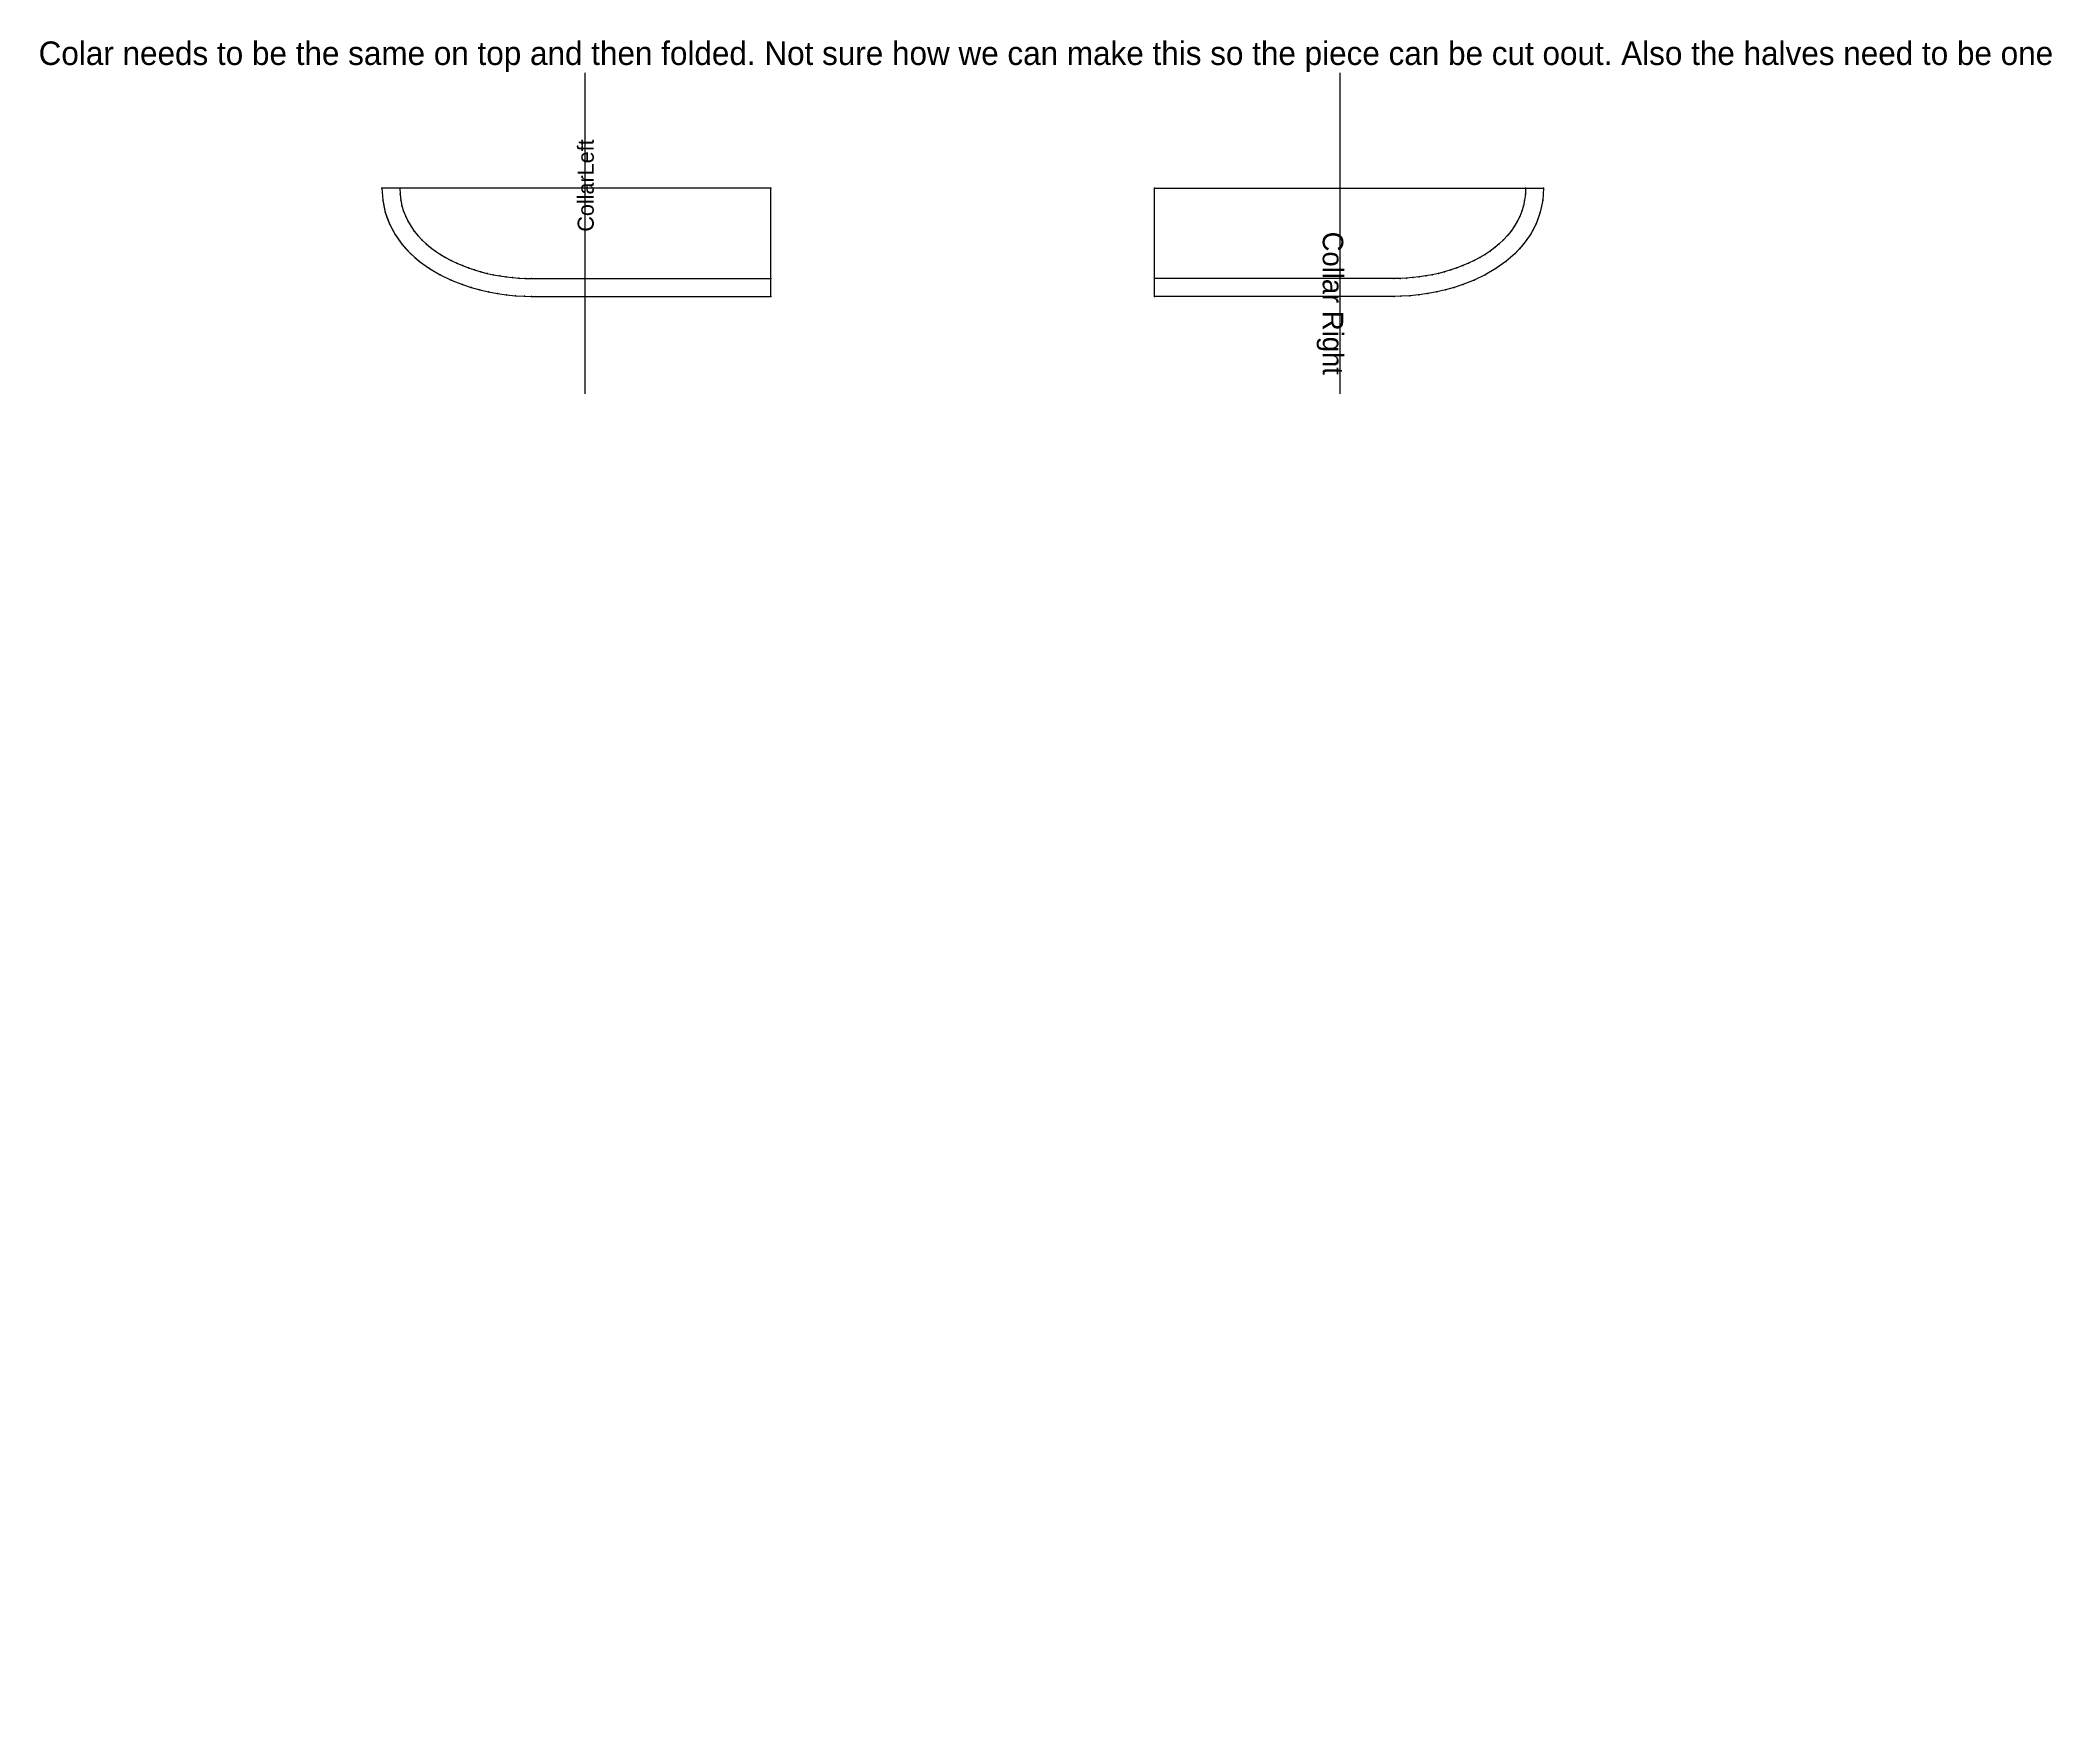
# Model space of a CAD drawing. Extents: x -998 to 947, y 0 to 2618.
# Drawn here: x -500 to 627, y 1674 to 2618 of the extents above; entities that cross this region are included whole.
import ezdxf

# ---------------------------------------------------------------- set-up
doc = ezdxf.new("R2010")
doc.units = 0

# ---------------------------------------------------------------- blocks, each defined once
blk = doc.blocks.new('CollarLeft_M')
at = {"layer": '1'}
blk.add_lwpolyline([(-90.967529, 2484.705078), (-90.967529, 2535.504883), (-298.92804, 2535.504883), (-308.936401, 2535.504883), (-308.486298, 2528.666016), (-307.095734, 2521.954346), (-304.776337, 2515.505371), (-301.581909, 2509.442139), (-297.611176, 2503.855469), (-292.984497, 2498.797852), (-287.82431, 2494.285645), (-282.24054, 2490.308838), (-276.324829, 2486.84375), (-270.151764, 2483.860352), (-263.779633, 2481.330322), (-258.953888, 2479.731934), (-254.059143, 2478.360596), (-249.107727, 2477.210449), (-244.110443, 2476.276611), (-239.078125, 2475.55835), (-234.020004, 2475.052979), (-228.944366, 2474.769775), (-225.164612, 2474.705078), (-90.967529, 2474.705078)], close=True, dxfattribs=at)
at = {"layer": '14'}
blk.add_lwpolyline([(-90.967529, 2484.705078), (-90.967529, 2535.504883), (-298.92804, 2535.504883), (-298.787292, 2532.061768), (-298.37265, 2528.739746), (-297.695435, 2525.53833), (-296.766998, 2522.45752), (-295.598663, 2519.497803), (-294.201813, 2516.658936), (-292.587708, 2513.940674), (-290.767761, 2511.343262), (-288.753326, 2508.866699), (-286.555695, 2506.510986), (-284.186188, 2504.275879), (-281.656219, 2502.161865), (-278.977081, 2500.168457), (-276.160095, 2498.295898), (-273.216675, 2496.544189), (-270.158081, 2494.91333), (-266.995697, 2493.40332), (-263.740875, 2492.013916), (-260.404938, 2490.745605), (-256.999207, 2489.5979), (-253.535034, 2488.571045), (-250.023804, 2487.664795), (-246.476791, 2486.879639), (-242.905365, 2486.215088), (-239.320892, 2485.671631), (-235.73468, 2485.248779), (-232.158066, 2484.946777), (-228.602417, 2484.765381), (-225.079056, 2484.705078)], close=True, dxfattribs=at)
at = {"layer": '2'}
for p in [(-308.936401, 2535.504883), (-298.92804, 2535.504883), (-298.92804, 2535.504883), (-90.967529, 2535.504883), (-90.967529, 2535.504883), (-225.079056, 2484.705078), (-90.967529, 2484.705078), (-90.967529, 2484.705078), (-228.944366, 2474.769775), (-225.164612, 2474.705078), (-90.967529, 2474.705078)]:
    blk.add_point(p, dxfattribs=at)
at = {"layer": '3'}
for p in [(-308.486298, 2528.666016), (-298.787292, 2532.061768), (-298.37265, 2528.739746), (-307.095734, 2521.954346), (-304.776337, 2515.505371), (-297.695435, 2525.53833), (-296.766998, 2522.45752), (-295.598663, 2519.497803), (-294.201813, 2516.658936), (-301.581909, 2509.442139), (-297.611176, 2503.855469), (-292.587708, 2513.940674), (-290.767761, 2511.343262), (-288.753326, 2508.866699), (-286.555695, 2506.510986), (-284.186188, 2504.275879), (-292.984497, 2498.797852), (-287.82431, 2494.285645), (-281.656219, 2502.161865), (-278.977081, 2500.168457), (-276.160095, 2498.295898), (-273.216675, 2496.544189), (-270.158081, 2494.91333), (-266.995697, 2493.40332), (-282.24054, 2490.308838), (-276.324829, 2486.84375), (-270.151764, 2483.860352), (-263.779633, 2481.330322), (-263.740875, 2492.013916), (-260.404938, 2490.745605), (-256.999207, 2489.5979), (-253.535034, 2488.571045), (-250.023804, 2487.664795), (-246.476791, 2486.879639), (-242.905365, 2486.215088), (-239.320892, 2485.671631), (-235.73468, 2485.248779), (-232.158066, 2484.946777), (-228.602417, 2484.765381), (-258.953888, 2479.731934), (-254.059143, 2478.360596), (-249.107727, 2477.210449), (-244.110443, 2476.276611), (-239.078125, 2475.55835), (-234.020004, 2475.052979)]:
    blk.add_point(p, dxfattribs=at)
at = {"layer": '7'}
blk.add_line((-194.947784, 2420.10498), (-194.947784, 2600.10498), dxfattribs=at)
at = {"layer": '84'}
blk.add_lwpolyline([(-90.967529, 2535.504883), (-298.92804, 2535.504883), (-308.936401, 2535.504883), (-308.486298, 2528.666016), (-307.919983, 2525.285889), (-307.095734, 2521.954346), (-306.046753, 2518.688965), (-304.776337, 2515.505371), (-303.283875, 2512.418945), (-301.581909, 2509.442139), (-299.686035, 2506.584961), (-297.611176, 2503.855469), (-295.372131, 2501.258789), (-292.984497, 2498.797852), (-290.463867, 2496.473633), (-287.82431, 2494.285645), (-282.24054, 2490.308838), (-276.324829, 2486.84375), (-270.151764, 2483.860352), (-263.779633, 2481.330322), (-258.953888, 2479.731934), (-254.059143, 2478.360596), (-249.107727, 2477.210449), (-244.110443, 2476.276611), (-239.078125, 2475.55835), (-234.020004, 2475.052979), (-228.944366, 2474.769775), (-225.164612, 2474.705078), (-90.967529, 2474.705078), (-90.967529, 2484.705078)], close=True, dxfattribs=at)
at = {"layer": '87'}
blk.add_lwpolyline([(-90.967529, 2535.504883), (-298.92804, 2535.504883), (-298.787292, 2532.061768), (-298.37265, 2528.739746), (-297.695435, 2525.53833), (-296.766998, 2522.45752), (-295.598663, 2519.497803), (-294.201813, 2516.658936), (-292.587708, 2513.940674), (-290.767761, 2511.343262), (-288.753326, 2508.866699), (-286.555695, 2506.510986), (-284.186188, 2504.275879), (-281.656219, 2502.161865), (-278.977081, 2500.168457), (-276.160095, 2498.295898), (-273.216675, 2496.544189), (-270.158081, 2494.91333), (-266.995697, 2493.40332), (-263.740875, 2492.013916), (-260.404938, 2490.745605), (-256.999207, 2489.5979), (-253.535034, 2488.571045), (-250.023804, 2487.664795), (-246.476791, 2486.879639), (-242.905365, 2486.215088), (-239.320892, 2485.671631), (-235.73468, 2485.248779), (-232.158066, 2484.946777), (-228.602417, 2484.765381), (-225.079056, 2484.705078), (-90.967529, 2484.705078)], close=True, dxfattribs=at)
at = {"layer": '15'}
blk.add_text('Colar needs to be the same on top and then folded. Not sure how we can make this so the piece can be cut oout. Also the halves need to be one', height=13.1875, dxfattribs=at).set_placement((-501.383179, 2604.52124))
blk.add_text('CollarLeft', height=9.046875, rotation=90.000008, dxfattribs=at).set_placement((-190.178757, 2511.02124))
blk = doc.blocks.new('Collar Right_M')
at = {"layer": '1'}
blk.add_lwpolyline([(124.26799, 2484.705078), (124.26799, 2535.504883), (332.228485, 2535.504883), (342.236877, 2535.504883), (341.786713, 2528.666016), (340.39624, 2521.954346), (338.076782, 2515.505371), (334.882507, 2509.442139), (330.911621, 2503.855469), (326.284943, 2498.797852), (321.124847, 2494.285645), (315.540955, 2490.308838), (309.625366, 2486.843506), (303.452179, 2483.860352), (297.080109, 2481.330322), (292.254364, 2479.731934), (287.359589, 2478.36084), (282.408173, 2477.210449), (277.41095, 2476.276367), (272.378601, 2475.55835), (267.320465, 2475.052979), (262.244812, 2474.769775), (258.465057, 2474.705078), (124.26799, 2474.705078)], close=True, dxfattribs=at)
at = {"layer": '14'}
blk.add_lwpolyline([(124.26799, 2484.705078), (124.26799, 2535.504883), (332.228485, 2535.504883), (332.087738, 2532.061768), (331.673096, 2528.739746), (330.995911, 2525.53833), (330.067444, 2522.45752), (328.899109, 2519.497803), (327.502258, 2516.658936), (325.888184, 2513.940674), (324.068237, 2511.343262), (322.053802, 2508.866699), (319.85614, 2506.510986), (317.486633, 2504.275879), (314.956696, 2502.161865), (312.277527, 2500.168457), (309.460571, 2498.295898), (306.51712, 2496.544189), (303.458557, 2494.91333), (300.296173, 2493.40332), (297.041321, 2492.013916), (293.705383, 2490.745605), (290.299652, 2489.5979), (286.83551, 2488.571045), (283.324249, 2487.664795), (279.777252, 2486.879639), (276.205841, 2486.215088), (272.621338, 2485.671631), (269.035126, 2485.248779), (265.458527, 2484.946777), (261.902893, 2484.765381), (258.379517, 2484.705078)], close=True, dxfattribs=at)
at = {"layer": '2'}
for p in [(124.26799, 2535.504883), (124.26799, 2535.504883), (332.228485, 2535.504883), (332.228485, 2535.504883), (342.236877, 2535.504883), (124.26799, 2484.705078), (124.26799, 2484.705078), (258.379517, 2484.705078), (124.26799, 2474.705078), (258.465057, 2474.705078), (262.244812, 2474.769775)]:
    blk.add_point(p, dxfattribs=at)
at = {"layer": '3'}
for p in [(331.673096, 2528.739746), (332.087738, 2532.061768), (341.786713, 2528.666016), (327.502258, 2516.658936), (328.899109, 2519.497803), (330.067444, 2522.45752), (330.995911, 2525.53833), (338.076782, 2515.505371), (340.39624, 2521.954346), (317.486633, 2504.275879), (319.85614, 2506.510986), (322.053802, 2508.866699), (324.068237, 2511.343262), (325.888184, 2513.940674), (330.911621, 2503.855469), (334.882507, 2509.442139), (300.296173, 2493.40332), (303.458557, 2494.91333), (306.51712, 2496.544189), (309.460571, 2498.295898), (312.277527, 2500.168457), (314.956696, 2502.161865), (321.124847, 2494.285645), (326.284943, 2498.797852), (261.902893, 2484.765381), (265.458527, 2484.946777), (269.035126, 2485.248779), (272.621338, 2485.671631), (276.205841, 2486.215088), (279.777252, 2486.879639), (283.324249, 2487.664795), (286.83551, 2488.571045), (290.299652, 2489.5979), (293.705383, 2490.745605), (297.041321, 2492.013916), (297.080109, 2481.330322), (303.452179, 2483.860352), (309.625366, 2486.843506), (315.540955, 2490.308838), (267.320465, 2475.052979), (272.378601, 2475.55835), (277.41095, 2476.276367), (282.408173, 2477.210449), (287.359589, 2478.36084), (292.254364, 2479.731934)]:
    blk.add_point(p, dxfattribs=at)
at = {"layer": '7'}
blk.add_line((228.24823, 2420.10498), (228.24823, 2600.10498), dxfattribs=at)
at = {"layer": '84'}
blk.add_lwpolyline([(124.26799, 2535.504883), (332.228485, 2535.504883), (342.236877, 2535.504883), (341.786713, 2528.666016), (341.220459, 2525.285889), (340.39624, 2521.954346), (339.347229, 2518.688965), (338.076782, 2515.505371), (336.584412, 2512.418945), (334.882507, 2509.442139), (332.986572, 2506.584961), (330.911621, 2503.855469), (328.672546, 2501.258789), (326.284943, 2498.797852), (323.764374, 2496.473633), (321.124847, 2494.285645), (315.540955, 2490.308838), (309.625366, 2486.843506), (303.452179, 2483.860352), (297.080109, 2481.330322), (292.254364, 2479.731934), (287.359589, 2478.36084), (282.408173, 2477.210449), (277.41095, 2476.276367), (272.378601, 2475.55835), (267.320465, 2475.052979), (262.244812, 2474.769775), (258.465057, 2474.705078), (124.26799, 2474.705078), (124.26799, 2484.705078)], close=True, dxfattribs=at)
at = {"layer": '87'}
blk.add_lwpolyline([(124.26799, 2535.504883), (332.228485, 2535.504883), (332.087738, 2532.061768), (331.673096, 2528.739746), (330.995911, 2525.53833), (330.067444, 2522.45752), (328.899109, 2519.497803), (327.502258, 2516.658936), (325.888184, 2513.940674), (324.068237, 2511.343262), (322.053802, 2508.866699), (319.85614, 2506.510986), (317.486633, 2504.275879), (314.956696, 2502.161865), (312.277527, 2500.168457), (309.460571, 2498.295898), (306.51712, 2496.544189), (303.458557, 2494.91333), (300.296173, 2493.40332), (297.041321, 2492.013916), (293.705383, 2490.745605), (290.299652, 2489.5979), (286.83551, 2488.571045), (283.324249, 2487.664795), (279.777252, 2486.879639), (276.205841, 2486.215088), (272.621338, 2485.671631), (269.035126, 2485.248779), (265.458527, 2484.946777), (261.902893, 2484.765381), (258.379517, 2484.705078), (124.26799, 2484.705078)], close=True, dxfattribs=at)
at = {"layer": '15'}
blk.add_text('Collar Right', height=11.5, rotation=270, dxfattribs=at).set_placement((218.483124, 2511.050293))

msp = doc.modelspace()

# ---------------------------------------------------------------- block references
at = {"layer": '1'}
for name in ['CollarLeft_M', 'Collar Right_M']:
    msp.add_blockref(name, (0, 0), dxfattribs=at)

doc.saveas('drawing.dxf')
